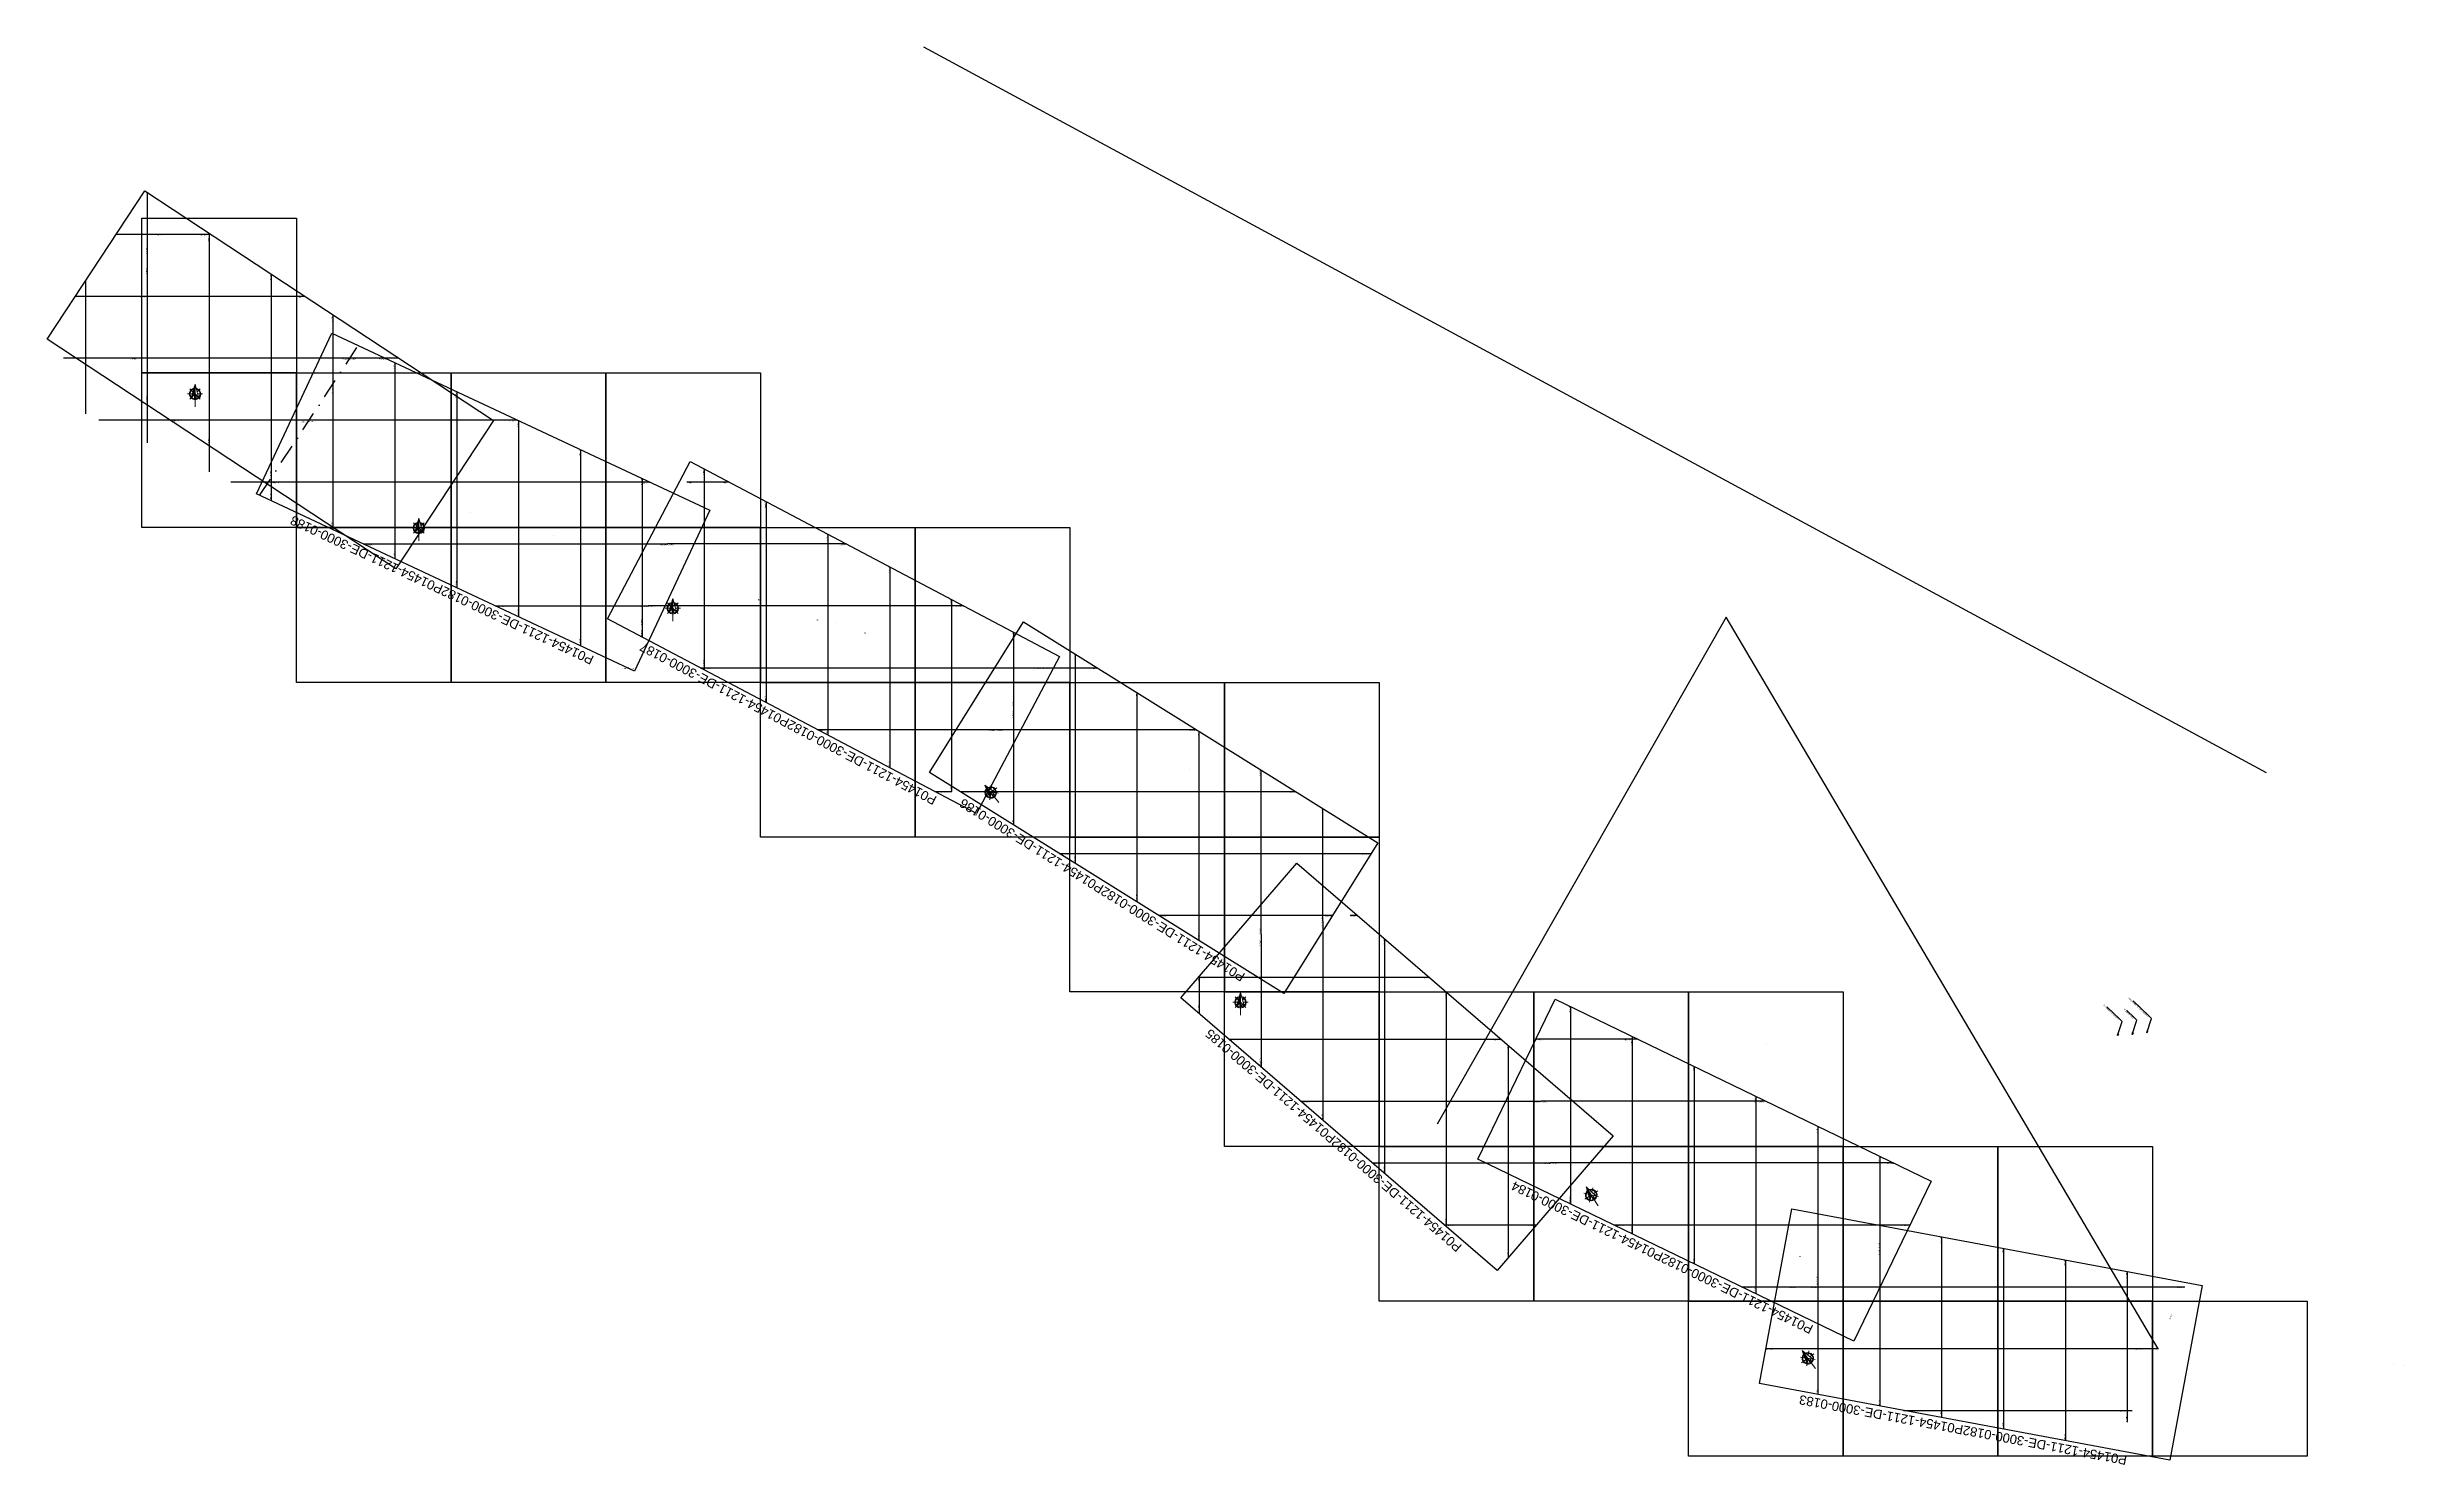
# Model space of a CAD drawing. Header units: metres. Extents: x 286076 to 340267, y 7379330 to 7467005.
# Drawn here: x 286076 to 293697, y 7462424 to 7467005 of the extents above; entities outside this region: 2.
import ezdxf
from ezdxf.enums import TextEntityAlignment as Align

# ---------------------------------------------------------------- set-up
doc = ezdxf.new("R2010")
doc.units = ezdxf.units.M
doc.header["$LTSCALE"] = 10
doc.linetypes.add('DASHDOT', pattern=[25.4, 12.7, -6.35, 0, -6.35])
for name, color, linetype in [('A-ARTICULAÇÃO', 255, 'Continuous'), ('A-IMAGENS', 255, 'Continuous'), ('F-MALHA', 8, 'Continuous'), ('f-malha-txt', 8, 'Continuous'), ('U-HZ-TEXTO', 2, 'Continuous'), ('U-VT-PLATAFORMA NOVA', 3, 'Continuous')]:
    doc.layers.add(name, color=color, linetype=linetype)
for name, color, linetype, lineweight in [('A-IMAGENS TR-2B', 255, 'Continuous', 0), ('C-ROAD-STAN', 11, 'Continuous', 0), ('U-HZ-EIXO CARGA', 170, 'CARGA_LINE', 30), ('U-HZ-EIXO LINHA-TESTE', 130, 'TESTE_LINE', 30), ('U-HZ-EIXO TIC', 40, 'TIC_LINE', 30), ('U-HZ-ESTRUTURAS', 2, 'Continuous', 30), ('VNOR', 2, 'Continuous', 9)]:
    doc.layers.add(name, color=color, linetype=linetype, lineweight=lineweight)
doc.layers.add('A-VIEWPORTS', color=2, linetype='Continuous', plot=False)
doc.styles.add('Arial', font='arial.ttf')
doc.styles.add('DIM', font='arial.ttf', dxfattribs={"width": 0.8})
doc.styles.add('R200', font='simplex.shx', dxfattribs={"height": 5})
doc.styles.add('R60', font='arial.ttf', dxfattribs={"height": 1.5})
doc.styles.get("Standard").update_dxf_attribs({"font": 'arial.ttf'})
doc.linetypes.add('CARGA_LINE', pattern='A,3.5,-0.25,["CARGA",Standard,S=0.175,R=0,X=-0.05,Y=-0.1],-0.95', length=4.7)
doc.linetypes.add('TESTE_LINE', pattern='A,3.5,-0.25,["LINHA-TESTE",Standard,S=0.175,R=0,X=-0.05,Y=-0.1],-1.7', length=5.45)
doc.linetypes.add('TIC_LINE', pattern='A,3.5,-0.25,["TIC",Standard,S=0.175,R=0,X=-0.05,Y=-0.1],-0.5', length=4.25)
doc.dimstyles.new('U-1_2000', dxfattribs={"dimscale": 2, "dimtxt": 1.5, "dimasz": 0.75, "dimexe": 0.75, "dimexo": 0.75, "dimgap": 0.25, "dimtad": 1, "dimzin": 4, "dimtxsty": 'DIM', "dimblk": 'ARCHTICK', "dimcen": 0.7, "dimdle": 0.75, "dimclrd": 256, "dimclre": 256, "dimclrt": 256, "dimaunit": 1, "dimadec": 3, "dimazin": 2, "dimtfac": 1, "dimtofl": 0, "dimtmove": 0, "dimatfit": 3, "dimldrblk": 'CLOSEDBLANK', "dimfxl": 0, "dimtolj": 1, "dimtzin": 0, "dimlwd": -1, "dimlwe": -1, "dimarcsym": 0})
picture_1 = doc.add_image_def('image1.jpg', size_in_pixel=(5000, 5000))
picture_2 = doc.add_image_def('image2.jpg', size_in_pixel=(5000, 5000))
picture_3 = doc.add_image_def('image3.jpg', size_in_pixel=(5000, 5000))
picture_4 = doc.add_image_def('image4.jpg', size_in_pixel=(5000, 5000))
picture_5 = doc.add_image_def('image5.jpg', size_in_pixel=(5000, 5000))
picture_6 = doc.add_image_def('image6.jpg', size_in_pixel=(5000, 5000))
picture_7 = doc.add_image_def('image7.jpg', size_in_pixel=(5000, 5000))
picture_8 = doc.add_image_def('image8.jpg', size_in_pixel=(5000, 5000))
picture_9 = doc.add_image_def('image9.jpg', size_in_pixel=(5000, 5000))
picture_10 = doc.add_image_def('image10.jpg', size_in_pixel=(5000, 5000))
picture_11 = doc.add_image_def('image11.jpg', size_in_pixel=(5000, 5000))
picture_12 = doc.add_image_def('image12.jpg', size_in_pixel=(5000, 5000))
picture_13 = doc.add_image_def('image13.jpg', size_in_pixel=(5000, 5000))
picture_14 = doc.add_image_def('image14.jpg', size_in_pixel=(5000, 5000))
picture_15 = doc.add_image_def('image15.jpg', size_in_pixel=(5000, 5000))
picture_16 = doc.add_image_def('image16.jpg', size_in_pixel=(5000, 5000))
picture_17 = doc.add_image_def('image17.jpg', size_in_pixel=(5000, 5000))
picture_18 = doc.add_image_def('image18.jpg', size_in_pixel=(5000, 5000))
picture_19 = doc.add_image_def('image19.jpg', size_in_pixel=(5000, 5000))
picture_20 = doc.add_image_def('image20.jpg', size_in_pixel=(5000, 5000))
picture_21 = doc.add_image_def('image21.jpg', size_in_pixel=(5000, 5000))
picture_22 = doc.add_image_def('image22.jpg', size_in_pixel=(5000, 5000))
picture_23 = doc.add_image_def('image23.jpg', size_in_pixel=(5000, 5000))
picture_24 = doc.add_image_def('image24.jpg', size_in_pixel=(5000, 5000))
picture_25 = doc.add_image_def('image25.jpg', size_in_pixel=(5000, 5000))
picture_26 = doc.add_image_def('image26.jpg', size_in_pixel=(5000, 5000))
picture_27 = doc.add_image_def('image27.jpg', size_in_pixel=(5000, 5000))
picture_28 = doc.add_image_def('image28.jpg', size_in_pixel=(5000, 5000))

# ---------------------------------------------------------------- blocks, each defined once
blk = doc.blocks.new('AeccTickTriangle')
at = {"color": 0, "linetype": 'ByBlock', "lineweight": -2}
blk.add_lwpolyline([(0, 1), (-1, 0), (1, 0)], close=True, dxfattribs=at)
at = {"color": 0, "linetype": 'ByBlock', "lineweight": -2, "const_width": 0.0625}
blk.add_lwpolyline([(0, 0, 1), (0, 0, 1)], format="xyb", close=True, dxfattribs=at)
blk = doc.blocks.new('*X50')
at = {"color": 0}
for p, q in [((142.8, -426.3), (147.6, -421.4)), ((143, -425.6), (147.6, -420.9)), ((143.2, -424.8), (147.6, -420.4)), ((143.4, -424.1), (147.6, -419.8)), ((143.6, -423.4), (147.6, -419.3)), ((143.8, -422.6), (147.6, -418.8)), ((144, -421.9), (147.6, -418.2)), ((144.2, -421.2), (147.6, -417.7)), ((144.4, -420.4), (147.6, -417.2)), ((144.6, -419.7), (147.6, -416.7)), ((144.8, -419), (147.6, -416.1)), ((145, -418.3), (147.6, -415.6)), ((145.2, -417.5), (147.6, -415.1)), ((145.4, -416.8), (147.6, -414.5)), ((145.6, -416.1), (147.6, -414)), ((145.8, -415.3), (147.6, -413.5)), ((146, -414.6), (147.6, -412.9)), ((146.2, -413.9), (147.6, -412.4)), ((146.4, -413.1), (147.6, -411.9)), ((146.6, -412.4), (147.6, -411.3)), ((146.8, -411.7), (147.6, -410.8)), ((147, -411), (147.6, -410.3)), ((147.2, -410.2), (147.6, -409.8)), ((147.4, -409.5), (147.6, -409.2)), ((147.6, -408.8), (147.6, -408.7))]:
    blk.add_line(p, q, dxfattribs=at)
blk = doc.blocks.new('NORTE')
at = {"layer": 'VNOR'}
for p, q in [((-3.6, 0), (-10.3, 0)), ((-2.8, 2.8), (-7.1, 7.1)), ((0, 13), (0, -2.6)), ((2.8, 2.8), (7.1, 7.1)), ((3.6, 0), (10.3, 0)), ((-2.8, -2.8), (-7.1, -7.1)), ((0, -5.3), (0, -17.3)), ((2.8, -2.8), (7.1, -7.1))]:
    blk.add_line(p, q, dxfattribs=at)
for points in [[(-7.8, 0, 1), (7.8, 0, 0.359415), (1.5, 7.6, 1)], [(-1.5, 7.6, 0.359415), (-7.8, 0, 1)]]:
    blk.add_lwpolyline(points, format="xyb", dxfattribs=at)
blk.add_lwpolyline([(-4.9, -4.8), (0, 13), (4.9, -4.8), (0, 0), (-4.9, -4.8)], dxfattribs=at)
for start, end in [(105.027, 180), (180, 0), (0, 74.973)]:
    blk.add_arc((0, 0), 6.79, start, end, dxfattribs=at)
at = {"layer": 'VNOR', "xscale": 0.9704247146844865, "yscale": 0.9704247146844865, "zscale": 0.9704247146844865}
blk.add_blockref('*X50', (-143.3, 409.4), dxfattribs=at)
at = {"layer": 'VNOR', "style": 'R200'}
blk.add_attdef('NORTE', (-1.4, -6.1), '', height=3.93, dxfattribs=at)
blk = doc.blocks.new('_ArchTick')
at = {"color": 0, "linetype": 'ByBlock', "const_width": 0.15}
blk.add_lwpolyline([(-0.5, -0.5), (0.5, 0.5)], dxfattribs=at)

msp = doc.modelspace()

# ---------------------------------------------------------------- hatches: boundary and pattern name
at = {"layer": 'U-HZ-ESTRUTURAS'}
h = msp.add_hatch(dxfattribs=at)
h.set_pattern_fill('ANSI31', color=255)
edge = h.paths.add_edge_path()
edge.add_line((303432.7, 7440533.4), (303438.5, 7440537.5))
edge.add_line((303438.5, 7440537.5), (303490.2, 7440463.6))
edge.add_arc((303860.4, 7440718.2), 449.4, 214.51737, 245.33058)
edge.add_line((303672.9, 7440309.9), (303794.7, 7440249.9))
edge.add_arc((303649.9, 7439927.4), 353.5, 43.50131, 65.82611, ccw=False)
edge.add_arc((311150.7, 7447045.7), 9987.3, 223.50131, 223.96348)
edge.add_arc((305751.1, 7441838.1), 2485.6, 223.96348, 224.1173)
edge.add_arc((305451.7, 7441547.8), 2068.6, 224.1173, 224.42472)
edge.add_arc((304916.3, 7441023), 1318.8, 224.42472, 224.80919)
edge.add_arc((304781.3, 7440888.9), 1128.6, 224.80919, 225.34679)
edge.add_arc((304593.6, 7440698.9), 861.5, 225.34679, 225.96123)
edge.add_arc((304532, 7440635.1), 772.8, 225.96123, 226.72732)
edge.add_arc((304439.6, 7440537), 638, 226.72732, 227.56925)
edge.add_arc((304405.8, 7440500.1), 588, 227.56925, 228.55922)
edge.add_arc((304353, 7440440.3), 508.2, 228.55922, 229.6226)
edge.add_arc((304337.7, 7440422.2), 484.5, 229.6219, 232.91984)
edge.add_line((304045.5, 7440035.7), (304041.4, 7440030))
edge.add_arc((304338.3, 7440422.9), 492.5, 229.62329, 232.92527, ccw=False)
edge.add_arc((304353, 7440440.3), 515.2, 228.55922, 229.6226, ccw=False)
edge.add_arc((304405.8, 7440500.1), 595, 227.56925, 228.55922, ccw=False)
edge.add_arc((304439.6, 7440537), 645, 226.72732, 227.56925, ccw=False)
edge.add_arc((304532, 7440635.1), 779.8, 225.96123, 226.72732, ccw=False)
edge.add_arc((304593.6, 7440698.9), 868.5, 225.34679, 225.96123, ccw=False)
edge.add_arc((304781.3, 7440888.9), 1135.6, 224.80919, 225.34679, ccw=False)
edge.add_arc((304916.3, 7441023), 1325.8, 224.42472, 224.80919, ccw=False)
edge.add_arc((305451.7, 7441547.8), 2075.6, 224.1173, 224.42472, ccw=False)
edge.add_arc((305751.1, 7441838.1), 2492.6, 223.96348, 224.1173, ccw=False)
edge.add_arc((311150.7, 7447045.7), 9994.3, 223.50131, 223.96348, ccw=False)
edge.add_arc((303649.9, 7439927.4), 346.5, 43.50131, 65.82611)
edge.add_line((303791.8, 7440243.5), (303672.2, 7440302.3))
edge.add_arc((303861.9, 7440719.6), 458.4, 214.55867, 245.54881, ccw=False)
edge.add_line((303484.5, 7440459.6), (303418.4, 7440553.9))
edge.add_line((303418.4, 7440553.9), (303484.5, 7440459.6))
edge.add_arc((303861.9, 7440719.6), 458.4, 214.55867, 245.54881)
edge.add_line((303672.2, 7440302.3), (303791.8, 7440243.5))
edge.add_arc((303649.9, 7439927.4), 346.5, 43.50131, 65.82611, ccw=False)
edge.add_arc((311150.7, 7447045.7), 9994.3, 223.50131, 223.96348)
edge.add_arc((305751.1, 7441838.1), 2492.6, 223.96348, 224.1173)
edge.add_arc((305451.7, 7441547.8), 2075.6, 224.1173, 224.42472)
edge.add_arc((304916.3, 7441023), 1325.8, 224.42472, 224.80919)
edge.add_arc((304781.3, 7440888.9), 1135.6, 224.80919, 225.34679)
edge.add_arc((304593.6, 7440698.9), 868.5, 225.34679, 225.96123)
edge.add_arc((304532, 7440635.1), 779.8, 225.96123, 226.72732)
edge.add_arc((304439.6, 7440537), 645, 226.72732, 227.56925)
edge.add_arc((304405.8, 7440500.1), 595, 227.56925, 228.55922)
edge.add_arc((304353, 7440440.3), 515.2, 228.55922, 229.6226)
edge.add_arc((304338.3, 7440422.9), 492.5, 229.62329, 232.92527)
edge.add_line((304041.4, 7440030), (304045.5, 7440035.7))
edge.add_arc((304337.7, 7440422.2), 484.5, 229.6219, 232.91984, ccw=False)
edge.add_arc((304353, 7440440.3), 508.2, 228.55922, 229.6226, ccw=False)
edge.add_arc((304405.8, 7440500.1), 588, 227.56925, 228.55922, ccw=False)
edge.add_arc((304439.6, 7440537), 638, 226.72732, 227.56925, ccw=False)
edge.add_arc((304532, 7440635.1), 772.8, 225.96123, 226.72732, ccw=False)
edge.add_arc((304593.6, 7440698.9), 861.5, 225.34679, 225.96123, ccw=False)
edge.add_arc((304781.3, 7440888.9), 1128.6, 224.80919, 225.34679, ccw=False)
edge.add_arc((304916.3, 7441023), 1318.8, 224.42472, 224.80919, ccw=False)
edge.add_arc((305451.7, 7441547.8), 2068.6, 224.1173, 224.42472, ccw=False)
edge.add_arc((305751.1, 7441838.1), 2485.6, 223.96348, 224.1173, ccw=False)
edge.add_arc((311150.7, 7447045.7), 9987.3, 223.50131, 223.96348, ccw=False)
edge.add_arc((303649.9, 7439927.4), 353.5, 43.50131, 65.82611)
edge.add_line((303794.7, 7440249.9), (303672.9, 7440309.9))
edge.add_arc((303860.4, 7440718.2), 449.4, 214.51737, 245.33058, ccw=False)
edge.add_line((303490.2, 7440463.6), (303438.5, 7440537.5))
edge.add_line((303438.5, 7440537.5), (303432.7, 7440533.4))
h = msp.add_hatch(dxfattribs=at)
h.set_pattern_fill('ANSI31', color=255)
edge = h.paths.add_edge_path()
edge.add_arc((304338, 7440422.6), 492.1, 232.92865, 243.67678)
edge.add_arc((304348.2, 7440443.3), 515.1, 243.67708, 244.73377)
edge.add_arc((304382.3, 7440515.5), 595, 244.73377, 245.71745)
edge.add_arc((304402.9, 7440561.1), 645, 245.71745, 246.55401)
edge.add_arc((304456.5, 7440684.8), 779.8, 246.55401, 247.31518)
edge.add_arc((304490.7, 7440766.6), 868.5, 247.31518, 247.92566)
edge.add_arc((304591.1, 7441014.1), 1135.6, 247.92566, 248.4598)
edge.add_arc((304660.9, 7441191.1), 1325.8, 248.4598, 248.84179)
edge.add_arc((304931.6, 7441890.3), 2075.6, 248.84179, 249.14723)
edge.add_arc((305080, 7442280), 2492.6, 249.14723, 249.30005)
edge.add_arc((307733.3, 7449301.8), 9999, 249.30006, 249.32079)
edge.add_line((304202.3, 7439947), (304216.7, 7439941.6))
edge.add_line((304216.7, 7439941.6), (304219.2, 7439948.1))
edge.add_line((304219.2, 7439948.1), (304204.8, 7439953.6))
edge.add_arc((307730, 7449293), 9982.6, 249.30004, 249.32077, ccw=False)
edge.add_arc((305080, 7442280), 2485.6, 249.14723, 249.30005, ccw=False)
edge.add_arc((304931.6, 7441890.3), 2068.6, 248.84179, 249.14723, ccw=False)
edge.add_arc((304660.9, 7441191.1), 1318.8, 248.4598, 248.84179, ccw=False)
edge.add_arc((304591.1, 7441014.1), 1128.6, 247.92566, 248.4598, ccw=False)
edge.add_arc((304490.7, 7440766.6), 861.5, 247.31518, 247.92566, ccw=False)
edge.add_arc((304456.5, 7440684.8), 772.8, 246.55401, 247.31518, ccw=False)
edge.add_arc((304402.9, 7440561.1), 638, 245.71745, 246.55401, ccw=False)
edge.add_arc((304382.3, 7440515.5), 588, 244.73377, 245.71745, ccw=False)
edge.add_arc((304348.2, 7440443.3), 508.1, 243.67708, 244.73377, ccw=False)
edge.add_arc((304337.9, 7440422.5), 484.9, 232.91645, 243.67739, ccw=False)
edge.add_line((304045.5, 7440035.7), (304041.4, 7440030))
edge.add_line((304041.4, 7440030), (304045.5, 7440035.7))
edge.add_arc((304337.9, 7440422.5), 484.9, 232.91645, 243.67739)
edge.add_arc((304348.2, 7440443.3), 508.1, 243.67708, 244.73377)
edge.add_arc((304382.3, 7440515.5), 588, 244.73377, 245.71745)
edge.add_arc((304402.9, 7440561.1), 638, 245.71745, 246.55401)
edge.add_arc((304456.5, 7440684.8), 772.8, 246.55401, 247.31518)
edge.add_arc((304490.7, 7440766.6), 861.5, 247.31518, 247.92566)
edge.add_arc((304591.1, 7441014.1), 1128.6, 247.92566, 248.4598)
edge.add_arc((304660.9, 7441191.1), 1318.8, 248.4598, 248.84179)
edge.add_arc((304931.6, 7441890.3), 2068.6, 248.84179, 249.14723)
edge.add_arc((305080, 7442280), 2485.6, 249.14723, 249.30005)
edge.add_arc((307730, 7449293), 9982.6, 249.30004, 249.32077)
edge.add_line((304204.8, 7439953.6), (304219.2, 7439948.1))
edge.add_line((304219.2, 7439948.1), (304216.7, 7439941.6))
edge.add_line((304216.7, 7439941.6), (304202.3, 7439947))
edge.add_arc((307733.3, 7449301.8), 9999, 249.30006, 249.32079, ccw=False)
edge.add_arc((305080, 7442280), 2492.6, 249.14723, 249.30005, ccw=False)
edge.add_arc((304931.6, 7441890.3), 2075.6, 248.84179, 249.14723, ccw=False)
edge.add_arc((304660.9, 7441191.1), 1325.8, 248.4598, 248.84179, ccw=False)
edge.add_arc((304591.1, 7441014.1), 1135.6, 247.92566, 248.4598, ccw=False)
edge.add_arc((304490.7, 7440766.6), 868.5, 247.31518, 247.92566, ccw=False)
edge.add_arc((304456.5, 7440684.8), 779.8, 246.55401, 247.31518, ccw=False)
edge.add_arc((304402.9, 7440561.1), 645, 245.71745, 246.55401, ccw=False)
edge.add_arc((304382.3, 7440515.5), 595, 244.73377, 245.71745, ccw=False)
edge.add_arc((304348.2, 7440443.3), 515.1, 243.67708, 244.73377, ccw=False)
edge.add_arc((304338, 7440422.6), 492.1, 232.92865, 243.67678, ccw=False)

# ---------------------------------------------------------------- linework, layer by layer
at = {"layer": 'A-ARTICULAÇÃO', "color": 222, "linetype": 'DASHDOT', "lineweight": -3, "ltscale": 0.5, "true_color": 0xdb00a4}
msp.add_line((286763, 7465556.7), (287081.9, 7466041.2), dxfattribs=at)
at = {"layer": 'A-IMAGENS TR-2B', "ltscale": 0.05}
msp.add_circle((288719.5, 7465112.1), 0.52, dxfattribs=at)
at = {"layer": 'A-VIEWPORTS', "color": 2, "linetype": 'Continuous', "lineweight": -3}
for points in [[(287203.5, 7465319.3), (286076.3, 7466061.3), (286391.9, 7466540.7), (287519.1, 7465798.7)], [(287975, 7464989.2), (286752.8, 7465561.5), (286996.2, 7466081.3), (288218.3, 7465509.1)], [(289080.8, 7464528.8), (287887.2, 7465158.3), (288155, 7465666), (289348.6, 7465036.5)], [(290073.5, 7463947.6), (288928.4, 7464661.7), (289232.1, 7465148.7), (290377.2, 7464434.6)], [(290763.2, 7463052.5), (289740.8, 7463933.4), (290115.5, 7464368.2), (291137.9, 7463487.4)], [(291915.8, 7462824.4), (290701.1, 7463412.5), (290951.3, 7463929.2), (292165.9, 7463341.1)], [(292937.6, 7462439.9), (291610.9, 7462686.8), (291715.8, 7463251.1), (293042.6, 7463004.3)]]:
    msp.add_lwpolyline(points, close=True, dxfattribs=at)
at = {"layer": 'F-MALHA'}
for p, q in [((286400, 7466535.4), (286400, 7465726.6)), ((286605.7, 7466400), (286299.2, 7466400)), ((286600, 7466403.7), (286600, 7465633)), ((286200, 7466249.3), (286200, 7465820.3)), ((286800, 7466272.1), (286800, 7465539.4)), ((286909.5, 7466200), (286167.6, 7466200)), ((287000, 7466140.4), (287000, 7465445.7)), ((287213.3, 7466000), (286128.7, 7466000)), ((287200, 7465985.9), (287200, 7465352.1)), ((287400, 7465892.2), (287400, 7465258.4)), ((287597, 7465800), (286243.3, 7465800)), ((287600, 7465798.6), (287600, 7465164.8)), ((287800, 7465705), (287800, 7465071.2)), ((288200, 7465642.3), (288200, 7464993.4)), ((288024.2, 7465600), (286670.5, 7465600)), ((288000, 7465611.3), (288000, 7465138.1)), ((288280.2, 7465600), (288144.5, 7465600)), ((288400, 7465536.8), (288400, 7464887.9)), ((288600, 7465431.3), (288600, 7464782.4)), ((287097.7, 7465400), (288082, 7465400)), ((288659.4, 7465400), (288082, 7465400)), ((288800, 7465325.8), (288800, 7464676.9)), ((287524.8, 7465200), (288019.4, 7465200)), ((289038.6, 7465200), (288019.4, 7465200)), ((289000, 7465220.4), (289000, 7464599.9)), ((288000, 7465138.1), (288000, 7465098.9)), ((289200, 7465114.9), (289200, 7464871.1)), ((289400, 7464367.6), (289400, 7465044)), ((287952, 7465000), (287956.8, 7465000)), ((288187.4, 7465000), (289295, 7465000)), ((289295, 7465000), (289470.6, 7465000)), ((289200, 7464871.1), (289200, 7464492.3)), ((289600, 7464242.8), (289600, 7464919.3)), ((288566.6, 7464800), (289147.6, 7464800)), ((289147.6, 7464800), (289791.3, 7464800)), ((289800, 7464118.1), (289800, 7464794.6)), ((290000, 7464139.1), (290000, 7464669.9)), ((288945.8, 7464600), (289000.1, 7464600)), ((289027.3, 7464600), (290112, 7464600)), ((290200, 7464181.3), (290200, 7464545.1)), ((289348, 7464400), (290355.6, 7464400)), ((289668.7, 7464200), (290230.9, 7464200)), ((290288.5, 7464200), (290310.8, 7464200)), ((290000, 7464139.1), (290000, 7463710.1)), ((290200, 7464181.3), (290200, 7463537.8)), ((290400, 7463365.4), (290400, 7464123.1)), ((289798.2, 7464000), (290542.9, 7464000)), ((289800, 7464002.1), (289800, 7463882.4)), ((290600, 7463193.1), (290600, 7463950.8)), ((291000, 7463905.6), (291000, 7463267.8)), ((291200, 7463808.7), (291200, 7463171)), ((289895.6, 7463800), (290775, 7463800)), ((290800, 7463095.2), (290800, 7463778.5)), ((291218, 7463800), (290888.7, 7463800)), ((291400, 7463711.9), (291400, 7463074.2)), ((290127.8, 7463600), (290905.8, 7463600)), ((291631.1, 7463600), (290905.8, 7463600)), ((291600, 7463615.1), (291600, 7462977.3)), ((291800, 7463518.2), (291800, 7463021.2)), ((290359.9, 7463400), (290935.2, 7463400)), ((292044.2, 7463400), (290935.2, 7463400)), ((292000, 7463421.4), (292000, 7463122.9)), ((290592, 7463200), (290890.3, 7463200)), ((291140.1, 7463200), (292097.6, 7463200)), ((292000, 7463122.9), (292000, 7462614.4)), ((292200, 7463161), (292200, 7462577.2)), ((292400, 7463123.8), (292400, 7462540)), ((292600, 7463086.6), (292600, 7462502.7)), ((292800, 7463049.4), (292800, 7462562.4)), ((291553.2, 7463000), (291758.3, 7463000)), ((291758.3, 7463000), (292985.9, 7463000)), ((291800, 7463021.2), (291800, 7462651.6)), ((291631.9, 7462800), (292900.9, 7462800)), ((292077.3, 7462600), (292816, 7462600))]:
    msp.add_line(p, q, dxfattribs=at)
msp.add_lwpolyline([(292900.4, 7462798.9), (291503.9, 7465163.3), (290569, 7463525.4)], dxfattribs=at)
at = {"layer": 'U-HZ-EIXO CARGA', "color": 170, "linetype": 'CARGA_LINE', "lineweight": 30, "flags": 128}
msp.add_lwpolyline([(292898.5, 7462794.3), (292898.5, 7462794.3)], dxfattribs=at)
at = {"layer": 'U-HZ-EIXO LINHA-TESTE'}
msp.add_line((293250.5, 7464660.3), (288910.6, 7467005.4), dxfattribs=at)
msp.add_lwpolyline([(291741.8, 7463098.1, 0.000006), (291741.8, 7463098, 0.000006)], format="xyb", dxfattribs=at)
at = {"layer": 'U-VT-PLATAFORMA NOVA'}
msp.add_line((288375.9, 7465220.2), (288375.4, 7465218.6), dxfattribs=at)

# ---------------------------------------------------------------- block references
at = {"layer": 'C-ROAD-STAN', "color": 11, "linetype": 'Continuous', "lineweight": -3, "xscale": 0.02999999999999999, "yscale": 0.02999999999999999, "zscale": 0.02999999999999999}
for p in [(287446.1, 7465503.1), (287711.8, 7465426.4), (288565.9, 7465154.3), (288623.1, 7465145.4), (289768.6, 7464670.8), (291633.3, 7463787.1), (290854.3, 7463334.3), (292897.8, 7462800), (293661.1, 7462750.4), (293697.4, 7462746.5)]:
    msp.add_blockref('AeccTickTriangle', p, dxfattribs=at)
at = {"layer": 'VNOR', "xscale": 2.4, "yscale": 2.4, "zscale": 2.4}
for p in [(286554.2, 7465884.7), (287277.7, 7465451.7), (288098.6, 7465192.4), (289933.6, 7463919.1)]:
    msp.add_blockref('NORTE', p, dxfattribs=at).add_auto_attribs({'NORTE': 'N'})
for p, rotation in [((289126.4, 7464596.8, 709), 38.90413845540418), ((291067.4, 7463296.3, 731), 31.89079180184571), ((291767.5, 7462768.6), 36.42228347498347)]:
    msp.add_blockref('NORTE', p, dxfattribs=dict(at, rotation=rotation)).add_auto_attribs({'NORTE': 'N'})

# ---------------------------------------------------------------- texts
at = {"layer": 'A-VIEWPORTS', "color": 2, "linetype": 'Continuous', "lineweight": -3, "char_height": 30, "attachment_point": 8, "style": 'Arial'}
for s, insert, rotation in [('P01454-1211-DE-3000-0182P01454-1211-DE-3000-0188', (287359, 7465264.9), 154.91075), ('P01454-1211-DE-3000-0182P01454-1211-DE-3000-0187', (288478.7, 7464833.4), 152.19047), ('P01454-1211-DE-3000-0182P01454-1211-DE-3000-0186', (289494.8, 7464294.9), 148.05086), ('P01454-1211-DE-3000-0182P01454-1211-DE-3000-0185', (290244.5, 7463484.2), 139.25155), ('P01454-1211-DE-3000-0182P01454-1211-DE-3000-0184', (291303.4, 7463108.1), 154.16513), ('P01454-1211-DE-3000-0182P01454-1211-DE-3000-0183', (292272.1, 7462552.1), 169.46091)]:
    msp.add_mtext(s, dxfattribs=dict(at, insert=insert, rotation=rotation))
at = {"layer": 'f-malha-txt', "style": 'R60'}
for s, rotation, p in [('N=7466400', 180, (286427.4, 7466400)), ('N=7466400', 180, (286572.4, 7466400)), ('E=286800', 90, (286800, 7466269.2)), ('N=7466200', 180, (286377.4, 7466200)), ('N=7466200', 180, (286881.9, 7466200)), ('E=287000', 90, (287000, 7466137.2)), ('N=7466000', 180, (286344.4, 7466000, 672)), ('N=7466000', 180, (287029.2, 7466000)), ('N=7466000', 180, (287054.2, 7466000)), ('E=287200', 90, (287200, 7465985.6)), ('E=287400', 90, (287400, 7465891.9)), ('N=7465800', 180, (286482.6, 7465800, -687)), ('N=7465800', 180, (286896.2, 7465797.3, -3)), ('N=7465800', 180, (286921.6, 7465798, -5)), ('E=287600', 90, (287600, 7465798.3)), ('E=286800', 90, (286800, 7465636.2)), ('E=287800', 90, (287800, 7465704.7)), ('E=288200', 90, (288200, 7465642)), ('N=7465600', 180, (286803.6, 7465600)), ('E=288000', 90, (288000, 7465611)), ('N=7465600', 180, (288144.8, 7465600)), ('E=288400', 90, (288400, 7465536.5)), ('E=288600', 90, (288600, 7465431)), ('N=7465400', 180, (287108, 7465400)), ('N=7465400', 180, (288082.3, 7465400)), ('E=288800', 90, (288800, 7465325.5)), ('N=7465200', 180, (287538.1, 7465200)), ('N=7465200', 180, (288019.7, 7465200)), ('E=289000', 90, (289000, 7465220.1)), ('E=288000', 90, (288000, 7465157.2)), ('E=289200', 90, (289200, 7465114.6)), ('E=289400', 90, (289400, 7465043.7)), ('N=7465000', 180, (287952.3, 7465000)), ('N=7465000', 180, (288200.7, 7465000)), ('N=7465000', 180, (289295.3, 7465000)), ('E=289600', 90, (289600, 7464919)), ('N=7464800', 180, (288566.9, 7464800)), ('N=7464800', 180, (289147.9, 7464800)), ('E=289200', 90, (289200, 7464858)), ('E=289800', 90, (289800, 7464794.3)), ('E=290000', 90, (290000, 7464669.6)), ('N=7464600', 180, (288956.1, 7464600)), ('N=7464600', 180, (289033.1, 7464600)), ('E=290200', 90, (290200, 7464544.8)), ('N=7464400', 180, (289355.3, 7464400)), ('N=7464200', 180, (289677, 7464200)), ('N=7464200', 180, (290288.8, 7464200)), ('E=290000', 90, (290000, 7464118.5)), ('E=290200', 90, (290200, 7464178.5)), ('E=290400', 90, (290400, 7464122.8)), ('E=289800', 90, (289800, 7463995.5)), ('N=7464000', 180, (289804, 7464000)), ('E=290600', 90, (290600, 7463950.5)), ('E=291000', 90, (291000, 7463905.3)), ('N=7463800', 180, (289902.9, 7463800)), ('E=290800', 90, (290800, 7463778.2)), ('N=7463800', 180, (290889, 7463800)), ('E=291200', 90, (291200, 7463798.9)), ('E=291400', 90, (291400, 7463711.6)), ('N=7463600', 180, (290135.6, 7463600)), ('N=7463600', 180, (290906.1, 7463600)), ('E=291600', 90, (291600, 7463614.8)), ('E=291800', 90, (291800, 7463517.9)), ('N=7463400', 180, (290366.2, 7463400)), ('N=7463400', 180, (290935.5, 7463400)), ('E=292000', 90, (292000, 7463421.1)), ('N=7463200', 180, (290600.8, 7463200)), ('N=7463200', 180, (291150.4, 7463200)), ('E=292000', 90, (292000, 7463120)), ('E=292200', 90, (292200, 7463160.7)), ('E=292400', 90, (292400, 7463123.5)), ('E=292600', 90, (292600, 7463086.3)), ('E=292800', 90, (292800, 7463049.1)), ('N=7463000', 180, (291564.6, 7462999.7)), ('N=7463000', 180, (291777.5, 7463000)), ('E=291800', 90, (291800, 7463019.5)), ('N=7462800', 180, (291632.2, 7462800)), ('N=7462600', 180, (292101.1, 7462600))]:
    msp.add_text(s, height=3, rotation=rotation, dxfattribs=at).set_placement(p, align=Align.BOTTOM_RIGHT)
for s, rotation, p in [('E=286400', 90, (286400.1, 7466337.7)), ('E=286600', 90, (286600, 7466371.1, 709)), ('E=286400', 90, (286400, 7466272.4)), ('N=7466000', 180, (287169.5, 7466000)), ('E=286400', 90, (286400, 7465858)), ('E=287000', 90, (287000.4, 7465884.1)), ('N=7465800', 180, (287592.2, 7465800)), ('E=286600', 90, (286600.1, 7465726.1)), ('E=286800', 90, (286800, 7465542.2)), ('N=7465600', 180, (288023.9, 7465600)), ('N=7465600', 180, (288279.9, 7465600)), ('E=287000', 90, (287000, 7465451)), ('E=287200', 90, (287200, 7465355.4)), ('N=7465400', 180, (288078.7, 7465400)), ('N=7465400', 180, (288659.1, 7465400)), ('E=287400', 90, (287400, 7465261.2)), ('E=287600', 90, (287600, 7465169.6)), ('N=7465200', 180, (288015.1, 7465200)), ('N=7465200', 180, (289038.3, 7465200)), ('E=288000', 90, (288000, 7465102.6)), ('E=287800', 90, (287800, 7465077.5)), ('E=288200', 90, (288200, 7465005.7)), ('N=7465000', 180, (287956.5, 7465000)), ('N=7465000', 180, (289289.2, 7465000)), ('N=7465000', 180, (289470.3, 7465000)), ('E=288400', 90, (288400, 7464888.2)), ('E=289200', 90, (289200, 7464871.4)), ('E=288600', 90, (288600, 7464782.7)), ('N=7464800', 180, (289143.8, 7464800)), ('N=7464800', 180, (289791, 7464800)), ('E=288800', 90, (288800, 7464677.2)), ('E=289000', 90, (289000, 7464600.2)), ('N=7464600', 180, (290111.7, 7464600)), ('E=289200', 90, (289200, 7464492.6)), ('E=289400', 90, (289400, 7464372.9)), ('N=7464400', 180, (290349.3, 7464400)), ('E=289600', 90, (289600, 7464247.6)), ('E=290200', 90, (290200, 7464181.6)), ('N=7464200', 180, (290228.1, 7464200)), ('N=7464200', 180, (290310.5, 7464200)), ('E=289800', 90, (289800, 7464123.4)), ('E=290000', 90, (290000, 7464139.4)), ('N=7464000', 180, (290542.6, 7464000)), ('E=289800', 90, (289800, 7463890.2)), ('E=290000', 90, (290000, 7463717.4)), ('N=7463800', 180, (290774.7, 7463800)), ('N=7463800', 180, (291194.7, 7463800)), ('N=7463600', 180, (290905.5, 7463600)), ('N=7463600', 180, (291630.8, 7463600)), ('E=290200', 90, (290200, 7463542.6)), ('E=290400', 90, (290400, 7463371.2)), ('N=7463400', 180, (290934.9, 7463400)), ('N=7463400', 180, (292043.9, 7463400)), ('E=291000', 90, (291000, 7463272.6)), ('E=290600', 90, (290600, 7463202.4)), ('N=7463200', 180, (290885, 7463200)), ('E=291200', 90, (291200, 7463175.8)), ('N=7463200', 180, (292091.8, 7463200)), ('E=292000', 90, (292000, 7463123.2)), ('E=290800', 90, (290800, 7463095.5)), ('E=291400', 90, (291400, 7463078.5)), ('E=291600', 90, (291600, 7462980)), ('N=7463000', 180, (291729.7, 7463000)), ('E=291800', 90, (291800, 7463021.5)), ('N=7463000', 180, (292981.7, 7463000)), ('N=7462800', 180, (292849, 7462800.3)), ('E=291800', 90, (291800, 7462651.9)), ('E=292000', 90, (292000, 7462614.7)), ('E=292200', 90, (292200, 7462578.5)), ('N=7462600', 180, (292792.5, 7462600)), ('E=292400', 90, (292400, 7462543)), ('E=292600', 90, (292600, 7462504.5)), ('E=292800', 90, (292800, 7462563.3))]:
    msp.add_text(s, height=3, rotation=rotation, dxfattribs=at).set_placement(p, align=Align.BOTTOM_LEFT)
at = {"layer": 'U-HZ-EIXO TIC', "color": 40, "linetype": 'Continuous', "lineweight": 30, "insert": (292935.8, 7462895.7), "char_height": 4, "attachment_point": 9, "rotation": 246.93583, "style": 'Arial'}
msp.add_mtext('{\\C3;INÍCIO}', dxfattribs=at)
at = {"layer": 'U-HZ-TEXTO', "insert": (292774.6, 7463865.6), "char_height": 5, "attachment_point": 7, "rotation": 136.18999, "line_spacing_factor": 3.6, "style": 'DIM'}
msp.add_mtext('VIADUTO SOBRE AV.', dxfattribs=at)
at = {"layer": 'U-HZ-TEXTO', "char_height": 5, "attachment_point": 7, "rotation": 136.18999, "style": 'DIM'}
for s, insert in [('PASSARELA', (292822.3, 7463869.4)), ('LIMITE CONCESSIONÁRIA', (292869.2, 7463874.8))]:
    msp.add_mtext(s, dxfattribs=dict(at, insert=insert))

# ---------------------------------------------------------------- pictures from other files: only their frames are drawn
at = {"layer": 'A-IMAGENS', "transparency": 33554687}
image = msp.add_image(picture_25, insert=(286381.9, 7465952.8), size_in_units=(500, 500), dxfattribs=dict(at, brightness=90))
image.dxf.flags = 7
image = msp.add_image(picture_24, insert=(286381.9, 7465452.8), size_in_units=(500, 500), dxfattribs=dict(at, brightness=90))
image.dxf.flags = 7
image = msp.add_image(picture_2, insert=(286881.9, 7465452.8), size_in_units=(500, 500), dxfattribs=dict(at, brightness=90))
image.dxf.flags = 7
image = msp.add_image(picture_1, insert=(287381.9, 7465452.8), size_in_units=(500, 500), dxfattribs=dict(at, brightness=90))
image.dxf.flags = 7
at = {"layer": 'A-IMAGENS'}
image = msp.add_image(picture_7, insert=(287881.9, 7465452.8), size_in_units=(500, 500), dxfattribs=dict(at, brightness=90))
image.dxf.flags = 7
image = msp.add_image(picture_4, insert=(286881.9, 7464952.8), size_in_units=(500, 500), dxfattribs=dict(at, brightness=90))
image.dxf.flags = 7
at = {"layer": 'A-IMAGENS', "transparency": 33554687}
image = msp.add_image(picture_3, insert=(287381.9, 7464952.8), size_in_units=(500, 500), dxfattribs=dict(at, brightness=90))
image.dxf.flags = 7
image = msp.add_image(picture_6, insert=(287881.9, 7464952.8), size_in_units=(500, 500), dxfattribs=dict(at, brightness=90))
image.dxf.flags = 7
image = msp.add_image(picture_5, insert=(288381.9, 7464952.8), size_in_units=(500, 500), dxfattribs=dict(at, brightness=90))
image.dxf.flags = 7
image = msp.add_image(picture_19, insert=(288881.9, 7464952.8), size_in_units=(500, 500), dxfattribs=dict(at, brightness=90))
image.dxf.flags = 7
image = msp.add_image(picture_8, insert=(288381.9, 7464452.8), size_in_units=(500, 500), dxfattribs=dict(at, brightness=90))
image.dxf.flags = 7
image = msp.add_image(picture_11, insert=(288881.9, 7464452.8), size_in_units=(500, 500), dxfattribs=dict(at, brightness=90))
image.dxf.flags = 7
image = msp.add_image(picture_7, insert=(289381.9, 7464452.8), size_in_units=(500, 500), dxfattribs=dict(at, brightness=90))
image.dxf.flags = 6
image = msp.add_image(picture_9, insert=(289881.9, 7464452.8), size_in_units=(500, 500), dxfattribs=dict(at, brightness=90))
image.dxf.flags = 6
image = msp.add_image(picture_12, insert=(289381.9, 7463952.8), size_in_units=(500, 500), dxfattribs=dict(at, brightness=90))
image.dxf.flags = 6
image = msp.add_image(picture_10, insert=(289881.9, 7463952.8), size_in_units=(500, 500), dxfattribs=dict(at, brightness=90))
image.dxf.flags = 6
image = msp.add_image(picture_20, insert=(289881.9, 7463452.8), size_in_units=(500, 500), dxfattribs=dict(at, brightness=90))
image.dxf.flags = 6
image = msp.add_image(picture_16, insert=(290381.9, 7463452.8), size_in_units=(500, 500), dxfattribs=dict(at, brightness=90))
image.dxf.flags = 6
image = msp.add_image(picture_14, insert=(290881.9, 7463452.8), size_in_units=(500, 500), dxfattribs=dict(at, brightness=90))
image.dxf.flags = 6
image = msp.add_image(picture_18, insert=(291381.9, 7463452.8), size_in_units=(500, 500), dxfattribs=dict(at, brightness=90))
image.dxf.flags = 6
image = msp.add_image(picture_15, insert=(290381.9, 7462952.8), size_in_units=(500, 500), dxfattribs=dict(at, brightness=90))
image.dxf.flags = 6
image = msp.add_image(picture_13, insert=(290881.9, 7462952.8), size_in_units=(500, 500), dxfattribs=dict(at, brightness=90))
image.dxf.flags = 6
image = msp.add_image(picture_17, insert=(291381.9, 7462952.8), size_in_units=(500, 500), dxfattribs=dict(at, brightness=90))
image.dxf.flags = 6
image = msp.add_image(picture_21, insert=(291881.9, 7462952.8), size_in_units=(500, 500), dxfattribs=dict(at, brightness=90))
image.dxf.flags = 6
image = msp.add_image(picture_26, insert=(292381.9, 7462952.8), size_in_units=(500, 500), dxfattribs=dict(at, brightness=90))
image.dxf.flags = 6
image = msp.add_image(picture_27, insert=(291381.9, 7462452.8), size_in_units=(500, 500), dxfattribs=dict(at, brightness=90))
image.dxf.flags = 6
image = msp.add_image(picture_22, insert=(291881.9, 7462452.8), size_in_units=(500, 500), dxfattribs=dict(at, brightness=90))
image.dxf.flags = 6
image = msp.add_image(picture_23, insert=(292381.9, 7462452.8), size_in_units=(500, 500), dxfattribs=dict(at, brightness=90))
image.dxf.flags = 6
image = msp.add_image(picture_28, insert=(292881.9, 7462452.8), size_in_units=(500, 500), dxfattribs=at)
image.dxf.flags = 6

# ---------------------------------------------------------------- leaders
at = {"layer": 'U-HZ-TEXTO', "annotation_type": 0, "has_hookline": 1, "hookline_direction": 0, "horizontal_direction": (-0.721639, 0.692269, 0)}
for points, text_width in [([(292768.5, 7463811.5), (292783.9, 7463857.4), (292775.3, 7463865.6)], 56), ([(292816.1, 7463815.3), (292831.6, 7463861.1), (292823, 7463869.4)], 32.8), ([(292863, 7463820.7), (292878.5, 7463866.6), (292869.9, 7463874.8)], 69.8)]:
    msp.add_leader(points, dimstyle='U-1_2000', override={"dimasz": 3, "dimzin": 0, "dimaunit": 0}, dxfattribs=dict(at, text_width=text_width))

doc.saveas('drawing.dxf')
